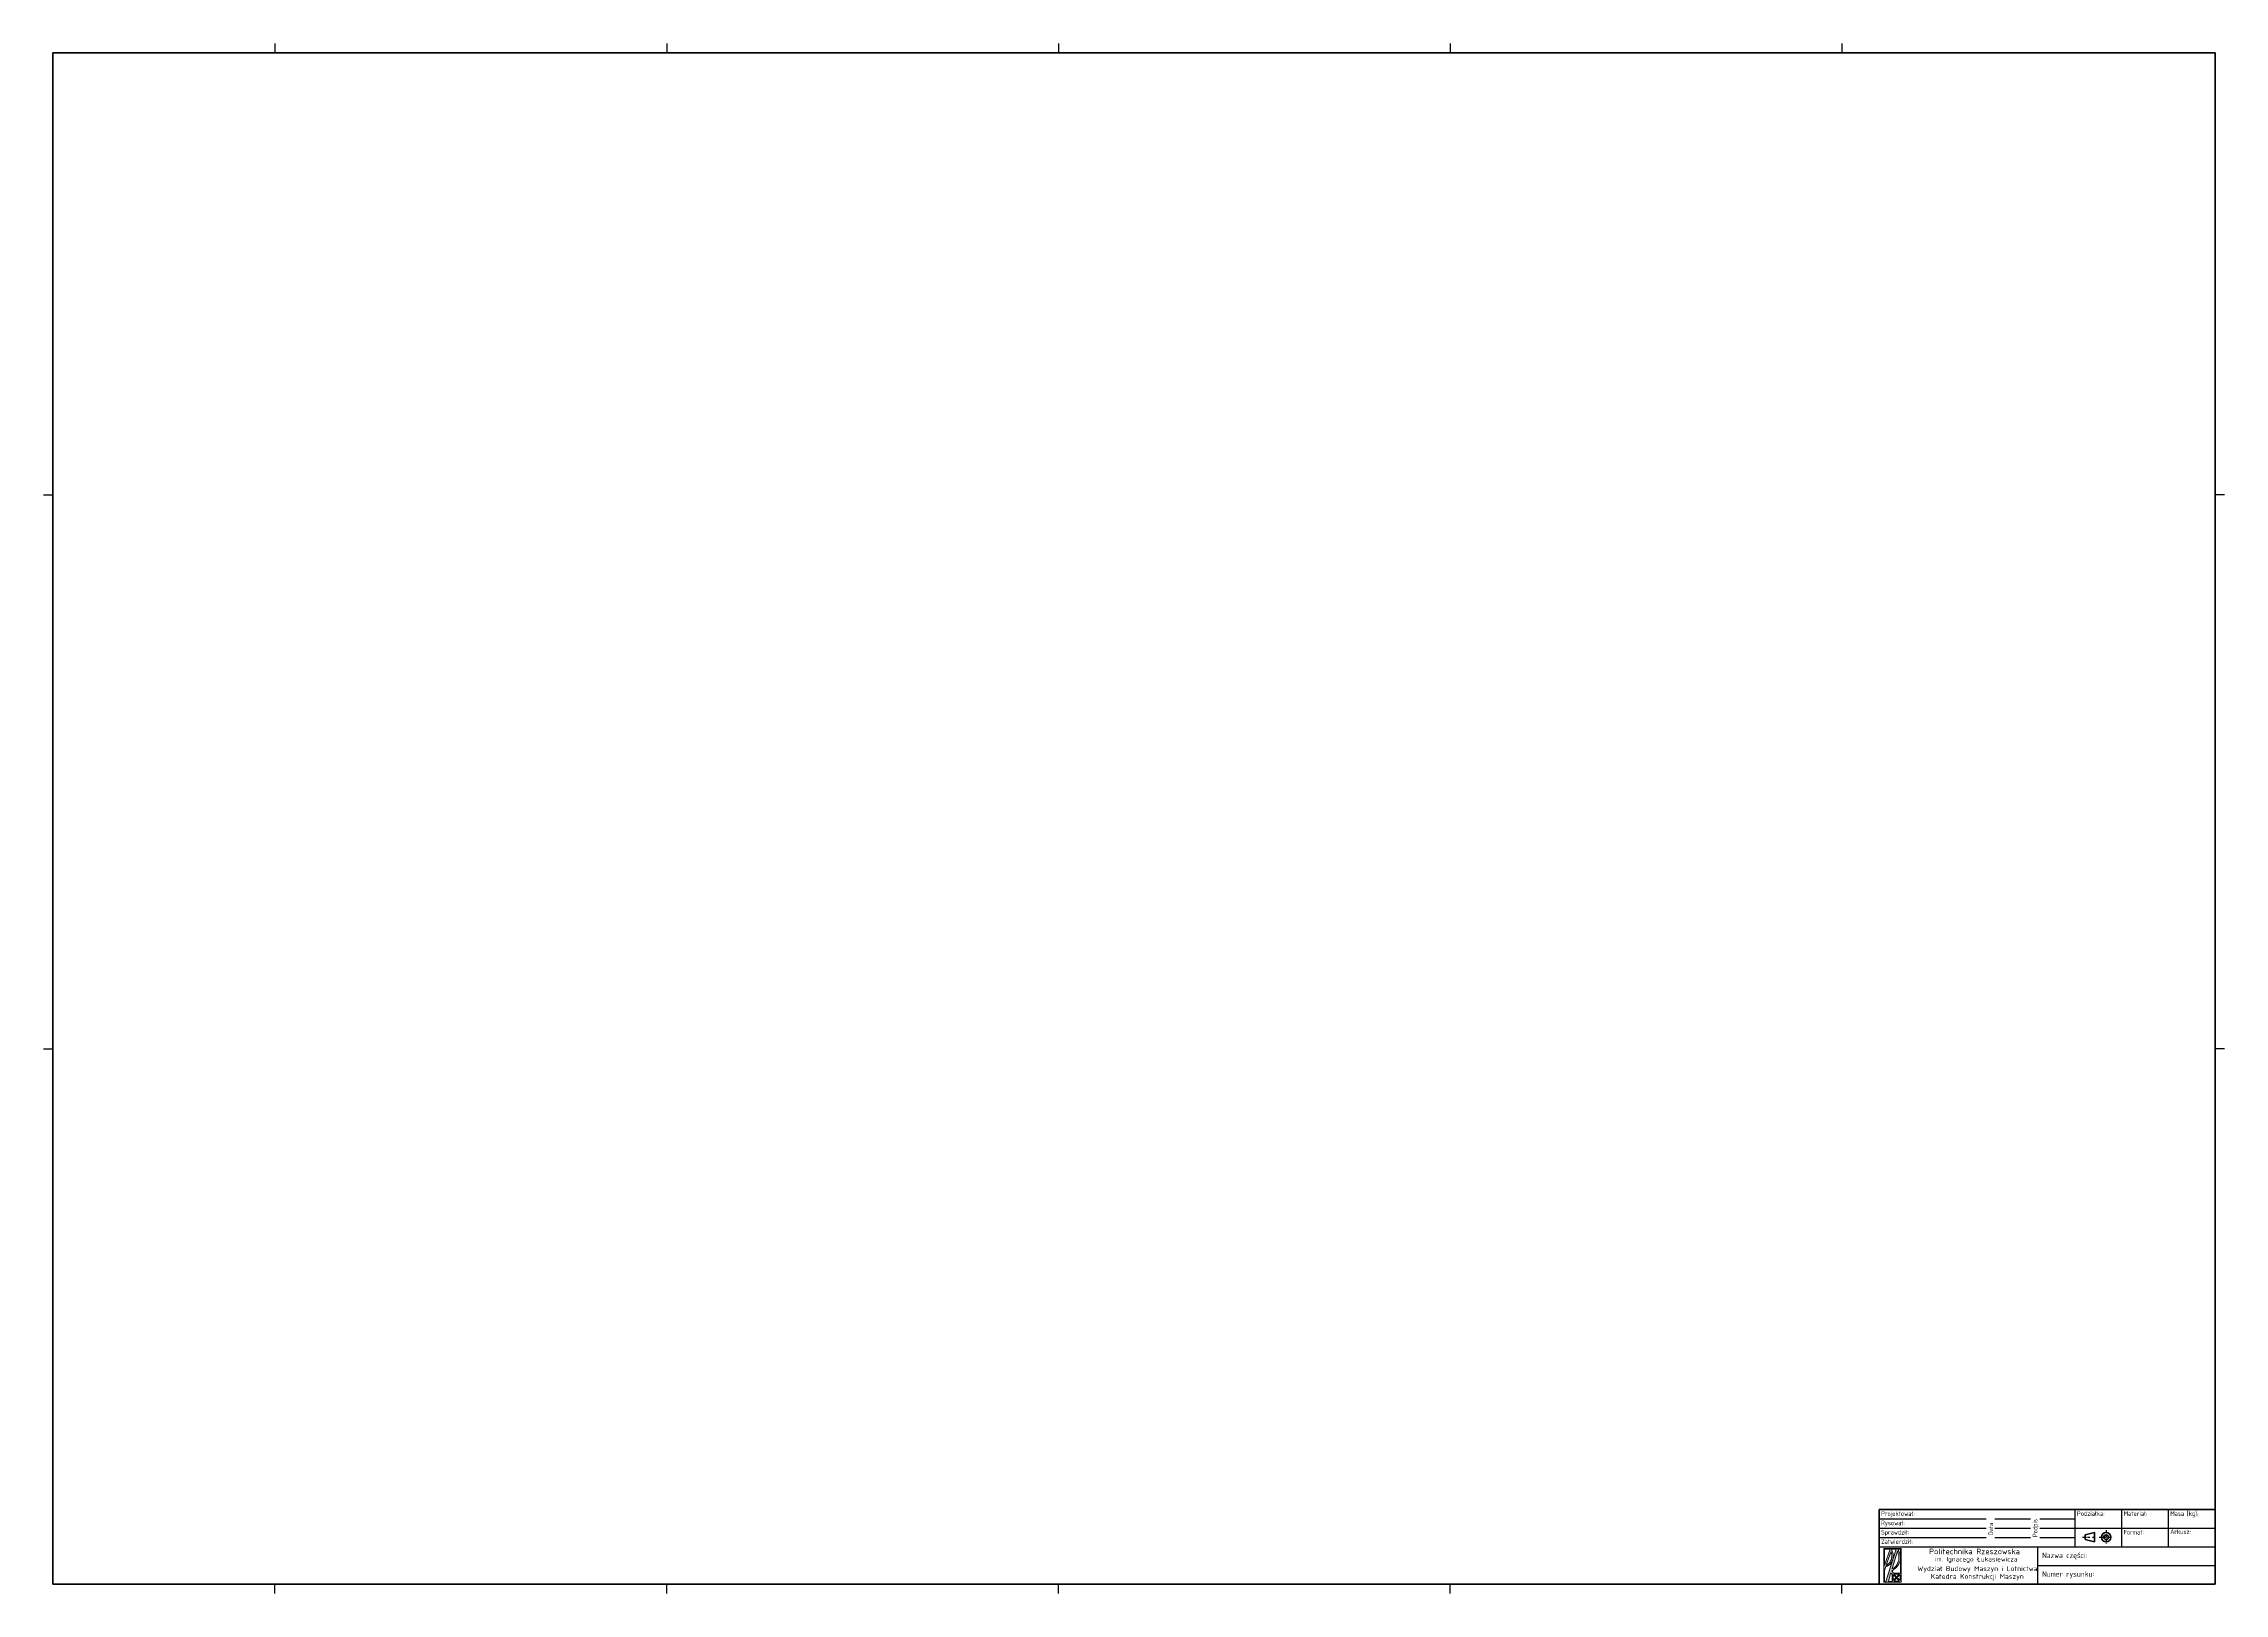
# Paper-space layout 'ark. A0' of a CAD drawing. Header units: millimetres. Extents: x 15 to 1184, y 5 to 836.
import ezdxf
from ezdxf.enums import TextEntityAlignment as Align

# ---------------------------------------------------------------- set-up
doc = ezdxf.new("R2010")
doc.units = ezdxf.units.MM
doc.header["$LTSCALE"] = 0.2
doc.linetypes.add('KRESKAKROPKA2', pattern=[12.7, 6.35, -3.175, 0, -3.175])
for name, color, linetype, lineweight in [('_Linie cienkie', 5, 'Continuous', 25), ('_Linie grube', 7, 'Continuous', 50), ('_Osie symetrii_2', 4, 'KRESKAKROPKA2', 25), ('Tabelka cienka', 3, 'Continuous', 25)]:
    doc.layers.add(name, color=color, linetype=linetype, lineweight=lineweight)
doc.styles.add('Opis tabelki', font='isocpeur.ttf')
doc.styles.add('styl1', font='isocpeur.ttf')

# ---------------------------------------------------------------- blocks, each defined once
blk = doc.blocks.new('Ramka_A0')
at = {"layer": '_Linie grube'}
blk.add_lwpolyline([(20, 10), (1179, 10), (1179, 831), (20, 831)], close=True, dxfattribs=at)
blk = doc.blocks.new('Tabelka')
h = blk.add_hatch(color=5)
h.paths.add_polyline_path([(-177.6, 1), (-168.2, 1), (-168.2, 19), (-177.6, 19)])
h.paths.add_polyline_path([(-177.2, 10.2), (-177.2, 18.7), (-174.2, 18.7)], flags=16)
h.paths.add_polyline_path([(-173.7, 17.4), (-173.6, 17.1), (-173.5, 16.8), (-173.4, 16.5), (-173.4, 16.2), (-173.3, 15.9), (-173.3, 15.6), (-173.3, 15.3), (-173.2, 15), (-173.3, 14.8), (-173.3, 14.5), (-173.3, 14.2), (-173.4, 14), (-173.4, 13.7), (-173.5, 13.4), (-173.6, 13.2), (-173.7, 12.9), (-173.8, 12.7), (-173.9, 12.5), (-174, 12.3), (-174.1, 12), (-174.3, 11.8), (-174.4, 11.6), (-174.6, 11.4), (-174.8, 11.2), (-174.9, 11.1), (-175.1, 10.9), (-175.3, 10.8), (-175.5, 10.6), (-175.7, 10.5), (-175.9, 10.4), (-176.1, 10.3), (-176.3, 10.2)], flags=16)
h.paths.add_polyline_path([(-172.6, 16.3), (-172.7, 16.8), (-172.9, 17.2), (-173.1, 17.7), (-173.3, 18.2), (-173.5, 18.7), (-170.9, 18.7), (-176.5, 1.4), (-177.2, 1.4), (-177.2, 7.2), (-176.5, 9.5), (-176.3, 9.5), (-176.1, 9.6), (-175.8, 9.6), (-175.6, 9.8), (-175.4, 9.9), (-175.1, 10), (-174.9, 10.2), (-174.7, 10.3), (-174.4, 10.5), (-174.2, 10.7), (-174, 10.9), (-173.8, 11.2), (-173.6, 11.4), (-173.4, 11.7), (-173.2, 12), (-173.1, 12.3), (-172.9, 12.6), (-172.8, 12.9), (-172.7, 13.2), (-172.6, 13.6), (-172.5, 13.9), (-172.5, 14.3), (-172.4, 14.7), (-172.4, 15.1), (-172.5, 15.5), (-172.5, 15.9)], flags=16)
h.paths.add_polyline_path([(-170.3, 17.6), (-170.1, 17.2), (-170, 16.9), (-169.8, 16.5), (-169.7, 16.1), (-169.6, 15.7), (-169.6, 15.3), (-169.5, 15), (-169.5, 14.6), (-169.5, 14.2), (-169.5, 13.9), (-169.5, 13.5), (-169.5, 13.2), (-169.6, 12.8), (-169.7, 12.5), (-169.8, 12.1), (-169.9, 11.8), (-170, 11.5), (-170.1, 11.1), (-170.3, 10.8), (-170.5, 10.6), (-170.6, 10.3), (-170.8, 10), (-171, 9.8), (-171.2, 9.5), (-171.4, 9.3), (-171.6, 9.1), (-171.9, 8.9), (-172.1, 8.7), (-172.4, 8.6), (-172.6, 8.4), (-172.9, 8.3), (-173.1, 8.3)], flags=16)
h.paths.add_polyline_path([(-170.1, 18.7), (-168.6, 18.7), (-168.6, 5.9), (-172.4, 5.9), (-173.3, 7), (-172.9, 7.3), (-172.5, 7.5), (-172.1, 7.8), (-171.8, 8.1), (-171.4, 8.4), (-171.1, 8.7), (-170.8, 9), (-170.5, 9.3), (-170.3, 9.6), (-170, 10), (-169.7, 10.3), (-169.5, 10.6), (-169.4, 11), (-169.2, 11.3), (-169, 11.7), (-168.9, 12), (-168.8, 12.4), (-168.7, 12.8), (-168.6, 13.2), (-168.6, 13.5), (-168.6, 13.9), (-168.6, 14.3), (-168.6, 14.7), (-168.7, 15.1), (-168.8, 15.6), (-168.9, 16), (-169, 16.4), (-169.2, 16.9), (-169.4, 17.3), (-169.6, 17.7), (-169.9, 18.2)], flags=16)
h.paths.add_polyline_path([(-173.9, 5.8), (-173.1, 5.3), (-173.1, 1.3), (-175.1, 1.3)], flags=16)
h.paths.add_polyline_path([(-172.1, 5.4), (-169.3, 5.4), (-170.7, 3.7)], flags=16)
h.paths.add_polyline_path([(-172.6, 4.9), (-170.9, 3.5), (-172.6, 2.1)], flags=16)
h.paths.add_polyline_path([(-168.8, 4.9), (-168.8, 2.1), (-170.5, 3.5)], flags=16)
h.paths.add_polyline_path([(-170.7, 3.3), (-169.3, 1.6), (-172.1, 1.6)], flags=16)
at = {"color": 5, "lineweight": 0}
for p, q in [((-177.6, 19), (-168.2, 19)), ((-177.6, 1), (-177.6, 19)), ((-177.6, 19), (-177.6, 19)), ((-168.2, 19), (-168.2, 1)), ((-168.2, 1), (-177.6, 1))]:
    blk.add_line(p, q, dxfattribs=at)
for points in [[(-177.6, 19), (-168.2, 19), (-168.2, 1), (-177.6, 1), (-177.6, 19), (-177.6, 19)], [(-176.5, 1.4), (-177.2, 1.4), (-177.2, 7.2), (-176.5, 9.5), (-176.3, 9.5), (-176.1, 9.6), (-175.8, 9.6), (-175.6, 9.8), (-175.4, 9.9), (-175.1, 10), (-174.9, 10.2), (-174.7, 10.3), (-174.4, 10.5), (-174.2, 10.7), (-174, 10.9), (-173.8, 11.2), (-173.6, 11.4), (-173.4, 11.7), (-173.2, 12), (-173.1, 12.3), (-172.9, 12.6), (-172.8, 12.9), (-172.7, 13.2), (-172.6, 13.6), (-172.5, 13.9), (-172.5, 14.3), (-172.4, 14.7), (-172.4, 15.1), (-172.5, 15.5), (-172.5, 15.9), (-172.6, 16.3), (-172.7, 16.8), (-172.9, 17.2), (-173.1, 17.7), (-173.3, 18.2), (-173.5, 18.7), (-170.9, 18.7), (-176.5, 1.4), (-176.5, 1.4)], [(-177.2, 10.2), (-174.2, 18.7), (-177.2, 18.7), (-177.2, 10.2), (-177.2, 10.2)], [(-173.7, 17.4), (-176.3, 10.2), (-176.1, 10.3), (-175.9, 10.4), (-175.7, 10.5), (-175.5, 10.6), (-175.3, 10.8), (-175.1, 10.9), (-174.9, 11.1), (-174.8, 11.2), (-174.6, 11.4), (-174.4, 11.6), (-174.3, 11.8), (-174.1, 12), (-174, 12.3), (-173.9, 12.5), (-173.8, 12.7), (-173.7, 12.9), (-173.6, 13.2), (-173.5, 13.4), (-173.4, 13.7), (-173.4, 14), (-173.3, 14.2), (-173.3, 14.5), (-173.3, 14.8), (-173.2, 15), (-173.3, 15.3), (-173.3, 15.6), (-173.3, 15.9), (-173.4, 16.2), (-173.4, 16.5), (-173.5, 16.8), (-173.6, 17.1), (-173.7, 17.4), (-173.7, 17.4)], [(-170.1, 18.7), (-169.9, 18.2), (-169.6, 17.7), (-169.4, 17.3), (-169.2, 16.9), (-169, 16.4), (-168.9, 16), (-168.8, 15.6), (-168.7, 15.1), (-168.6, 14.7), (-168.6, 14.3), (-168.6, 13.9), (-168.6, 13.5), (-168.6, 13.2), (-168.7, 12.8), (-168.8, 12.4), (-168.9, 12), (-169, 11.7), (-169.2, 11.3), (-169.4, 11), (-169.5, 10.6), (-169.7, 10.3), (-170, 10), (-170.3, 9.6), (-170.5, 9.3), (-170.8, 9), (-171.1, 8.7), (-171.4, 8.4), (-171.8, 8.1), (-172.1, 7.8), (-172.5, 7.5), (-172.9, 7.3), (-173.3, 7), (-172.4, 5.9), (-168.6, 5.9), (-168.6, 18.7), (-170.1, 18.7), (-170.1, 18.7)], [(-170.3, 17.6), (-173.1, 8.3), (-172.9, 8.3), (-172.6, 8.4), (-172.4, 8.6), (-172.1, 8.7), (-171.9, 8.9), (-171.6, 9.1), (-171.4, 9.3), (-171.2, 9.5), (-171, 9.8), (-170.8, 10), (-170.6, 10.3), (-170.5, 10.6), (-170.3, 10.8), (-170.1, 11.1), (-170, 11.5), (-169.9, 11.8), (-169.8, 12.1), (-169.7, 12.5), (-169.6, 12.8), (-169.5, 13.2), (-169.5, 13.5), (-169.5, 13.9), (-169.5, 14.2), (-169.5, 14.6), (-169.5, 15), (-169.6, 15.3), (-169.6, 15.7), (-169.7, 16.1), (-169.8, 16.5), (-170, 16.9), (-170.1, 17.2), (-170.3, 17.6), (-170.3, 17.6)], [(-173.1, 1.3), (-175.1, 1.3), (-173.9, 5.8), (-173.1, 5.3), (-173.1, 1.3), (-173.1, 1.3)], [(-170.9, 3.5), (-172.6, 4.9), (-172.6, 2.1), (-170.9, 3.5), (-170.9, 3.5)], [(-170.7, 3.7), (-169.3, 5.4), (-172.1, 5.4), (-170.7, 3.7), (-170.7, 3.7)], [(-170.7, 3.3), (-172.1, 1.6), (-169.3, 1.6), (-170.7, 3.3), (-170.7, 3.3)], [(-170.5, 3.5), (-168.8, 2.1), (-168.8, 4.9), (-170.5, 3.5), (-170.5, 3.5)]]:
    blk.add_lwpolyline(points, dxfattribs=at)
at = {"color": 5, "lineweight": 0, "const_width": 0.301}
for points in [[(-176.5, 1.4), (-177.2, 1.4), (-177.2, 7.2), (-176.5, 9.5), (-176.3, 9.5), (-176.1, 9.6), (-175.8, 9.6), (-175.6, 9.8), (-175.4, 9.9), (-175.1, 10), (-174.9, 10.2), (-174.7, 10.3), (-174.4, 10.5), (-174.2, 10.7), (-174, 10.9), (-173.8, 11.2), (-173.6, 11.4), (-173.4, 11.7), (-173.2, 12), (-173.1, 12.3), (-172.9, 12.6), (-172.8, 12.9), (-172.7, 13.2), (-172.6, 13.6), (-172.5, 13.9), (-172.5, 14.3), (-172.4, 14.7), (-172.4, 15.1), (-172.5, 15.5), (-172.5, 15.9), (-172.6, 16.3), (-172.7, 16.8), (-172.9, 17.2), (-173.1, 17.7), (-173.3, 18.2), (-173.5, 18.7), (-170.9, 18.7), (-176.5, 1.4)], [(-177.2, 10.2), (-174.2, 18.7), (-177.2, 18.7), (-177.2, 10.2)], [(-173.7, 17.4), (-176.3, 10.2), (-176.1, 10.3), (-175.9, 10.4), (-175.7, 10.5), (-175.5, 10.6), (-175.3, 10.8), (-175.1, 10.9), (-174.9, 11.1), (-174.8, 11.2), (-174.6, 11.4), (-174.4, 11.6), (-174.3, 11.8), (-174.1, 12), (-174, 12.3), (-173.9, 12.5), (-173.8, 12.7), (-173.7, 12.9), (-173.6, 13.2), (-173.5, 13.4), (-173.4, 13.7), (-173.4, 14), (-173.3, 14.2), (-173.3, 14.5), (-173.3, 14.8), (-173.2, 15), (-173.3, 15.3), (-173.3, 15.6), (-173.3, 15.9), (-173.4, 16.2), (-173.4, 16.5), (-173.5, 16.8), (-173.6, 17.1), (-173.7, 17.4)], [(-170.1, 18.7), (-169.9, 18.2), (-169.6, 17.7), (-169.4, 17.3), (-169.2, 16.9), (-169, 16.4), (-168.9, 16), (-168.8, 15.6), (-168.7, 15.1), (-168.6, 14.7), (-168.6, 14.3), (-168.6, 13.9), (-168.6, 13.5), (-168.6, 13.2), (-168.7, 12.8), (-168.8, 12.4), (-168.9, 12), (-169, 11.7), (-169.2, 11.3), (-169.4, 11), (-169.5, 10.6), (-169.7, 10.3), (-170, 10), (-170.3, 9.6), (-170.5, 9.3), (-170.8, 9), (-171.1, 8.7), (-171.4, 8.4), (-171.8, 8.1), (-172.1, 7.8), (-172.5, 7.5), (-172.9, 7.3), (-173.3, 7), (-172.4, 5.9), (-168.6, 5.9), (-168.6, 18.7), (-170.1, 18.7)], [(-170.3, 17.6), (-173.1, 8.3), (-172.9, 8.3), (-172.6, 8.4), (-172.4, 8.6), (-172.1, 8.7), (-171.9, 8.9), (-171.6, 9.1), (-171.4, 9.3), (-171.2, 9.5), (-171, 9.8), (-170.8, 10), (-170.6, 10.3), (-170.5, 10.6), (-170.3, 10.8), (-170.1, 11.1), (-170, 11.5), (-169.9, 11.8), (-169.8, 12.1), (-169.7, 12.5), (-169.6, 12.8), (-169.5, 13.2), (-169.5, 13.5), (-169.5, 13.9), (-169.5, 14.2), (-169.5, 14.6), (-169.5, 15), (-169.6, 15.3), (-169.6, 15.7), (-169.7, 16.1), (-169.8, 16.5), (-170, 16.9), (-170.1, 17.2), (-170.3, 17.6)], [(-173.1, 1.3), (-175.1, 1.3), (-173.9, 5.8), (-173.1, 5.3), (-173.1, 1.3)], [(-170.9, 3.5), (-172.6, 4.9), (-172.6, 2.1), (-170.9, 3.5), (-170.9, 3.5)], [(-170.7, 3.7), (-169.3, 5.4), (-172.1, 5.4), (-170.7, 3.7), (-170.7, 3.7)], [(-170.7, 3.3), (-172.1, 1.6), (-169.3, 1.6), (-170.7, 3.3), (-170.7, 3.3)], [(-170.5, 3.5), (-168.8, 2.1), (-168.8, 4.9), (-170.5, 3.5), (-170.5, 3.5)]]:
    blk.add_lwpolyline(points, dxfattribs=at)
at = {"layer": '_Linie grube'}
for p, q in [((-180, 0), (-180, 40)), ((-180, 40), (0, 40)), ((-69.7, 26.4), (-64.7, 27.6)), ((-69.7, 26.4), (-69.7, 23.9)), ((-69.7, 23.9), (-64.7, 22.6)), ((-64.7, 22.6), (-64.7, 27.6))]:
    blk.add_line(p, q, dxfattribs=at)
for radius in [2.5, 1.25]:
    blk.add_circle((-58.4, 25.1), radius, dxfattribs=at)
at = {"layer": '_Osie symetrii_2'}
for p, q in [((-71, 25.1), (-63.4, 25.1)), ((-62.2, 25.1), (-54.6, 25.1)), ((-58.4, 28.9), (-58.4, 21.3))]:
    blk.add_line(p, q, dxfattribs=at)
at = {"layer": 'Tabelka cienka'}
for p, q in [((-75, 20), (-75, 40)), ((-50, 20), (-50, 40)), ((-25, 20), (-25, 40)), ((-180, 35), (-122.7, 35)), ((-180, 30), (-122.7, 30)), ((-180, 25), (-122.7, 25)), ((-118.1, 35), (-99, 35)), ((-118.1, 30), (-99, 30)), ((-118.1, 25), (-99, 25)), ((-93.9, 35), (-75, 35)), ((-93.9, 30), (-75, 30)), ((-93.9, 25), (-75, 25)), ((-75, 30), (0, 30)), ((-180, 20), (0, 20)), ((-95, 0), (-95, 20)), ((-95, 10), (0, 10))]:
    blk.add_line(p, q, dxfattribs=at)
at = {"layer": 'Tabelka cienka', "style": 'Opis tabelki', "width": 0.8}
for s, height, p in [('Projektował:', 2.5, (-179, 37.8)), ('Podziałka:', 2.5, (-74, 37.8)), ('Materiał:', 2.5, (-49, 37.8)), ('Masa [kg]:', 2.5, (-24, 37.8)), ('Sprawdził:', 2.5, (-179, 27.8)), ('Zatwierdził:', 2.5, (-179, 22.8)), ('Rysował:', 2.5, (-179, 32.8)), ('Format:', 2.5, (-49, 27.8)), ('Arkusz:', 2.5, (-24, 28.1)), ('Nazwa części:', 3, (-92.7, 15.4)), ('Numer rysunku:', 3, (-92.7, 5.4))]:
    blk.add_text(s, height=height, dxfattribs=at).set_placement(p, align=Align.MIDDLE_LEFT)
for s, p in [('Data', (-120.2, 26.2)), ('Podpis', (-96.5, 25.2))]:
    blk.add_text(s, height=2.5, rotation=90, dxfattribs=at).set_placement(p, align=Align.MIDDLE_LEFT)
at = {"layer": 'Tabelka cienka', "attachment_point": 1, "style": 'styl1'}
for s, insert, char_height, width in [('Politechnika Rzeszowska', (-153.3, 19), 3, 79.2), ('im. Ignacego Łukasiewicza', (-150.1, 14.6), 2.5, 79.2), ('Wydział Budowy Maszyn i Lotnictwa', (-159.6, 9.6), 2.6, 70.596), ('Katedra Konstrukcji Maszyn', (-152.4, 5.4), 2.6, 56.429)]:
    blk.add_mtext(s, dxfattribs=dict(at, insert=insert, char_height=char_height, width=width))
at = {"layer": 'Tabelka cienka', "style": 'Opis tabelki', "width": 0.8, "flags": 8}
for tag, p in [('PROJEKTOWAŁ', (-162.1, 37.8)), ('DATA1', (-117.9, 37.8)), ('SPRAWDZIŁ', (-162.1, 27.8)), ('ZATWIERDZIŁ', (-162.1, 22.8)), ('RYSOWAŁ', (-162.1, 32.8)), ('DATA2', (-117.9, 32.8)), ('DATA3', (-117.9, 27.8)), ('DATA4', (-117.9, 22.8))]:
    blk.add_attdef(tag, text='', height=2.5, dxfattribs=at).set_placement(p, align=Align.MIDDLE_LEFT)
at = {"layer": 'Tabelka cienka', "style": 'styl1', "flags": 8}
blk.add_attdef('PODZIAŁKA', text='', height=2.5, dxfattribs=at).set_placement((-52, 31), align=Align.BOTTOM_RIGHT)
at = {"layer": 'Tabelka cienka', "style": 'Opis tabelki', "width": 0.8, "flags": 8}
for tag, p in [('MATERIAL', (-27, 31.2)), ('FORMAT', (-27, 21.2)), ('ARKUSZ', (-2, 21.2)), ('MASA', (-2, 31.2))]:
    blk.add_attdef(tag, text='', height=2.5, dxfattribs=at).set_placement(p, align=Align.BOTTOM_RIGHT)
at = {"layer": 'Tabelka cienka', "style": 'styl1', "flags": 8}
for tag, height, p in [('TYTUŁ', 6, (-50.1, 15)), ('NUMER_R', 3.5, (-54.4, 5))]:
    blk.add_attdef(tag, text='', height=height, dxfattribs=at).set_placement(p, align=Align.MIDDLE)

psp = doc.layouts.new('ark. A0')

# ---------------------------------------------------------------- linework, layer by layer
at = {"layer": '_Linie cienkie'}
for p, q in [((139, 836), (139, 831)), ((349, 836), (349, 831)), ((559, 836), (559, 831)), ((769, 836), (769, 831)), ((979, 836), (979, 831)), ((15, 594), (20, 594)), ((1184, 594), (1179, 594)), ((15, 297), (20, 297)), ((1184, 297), (1179, 297)), ((139, 5), (139, 10)), ((349, 5), (349, 10)), ((559, 5), (559, 10)), ((769, 5), (769, 10)), ((979, 5), (979, 10))]:
    psp.add_line(p, q, dxfattribs=at)

# ---------------------------------------------------------------- block references
for name, p in [('Ramka_A0', (0, 0)), ('Tabelka', (1179, 10))]:
    psp.add_blockref(name, p, dxfattribs=at)

doc.saveas('drawing.dxf')
